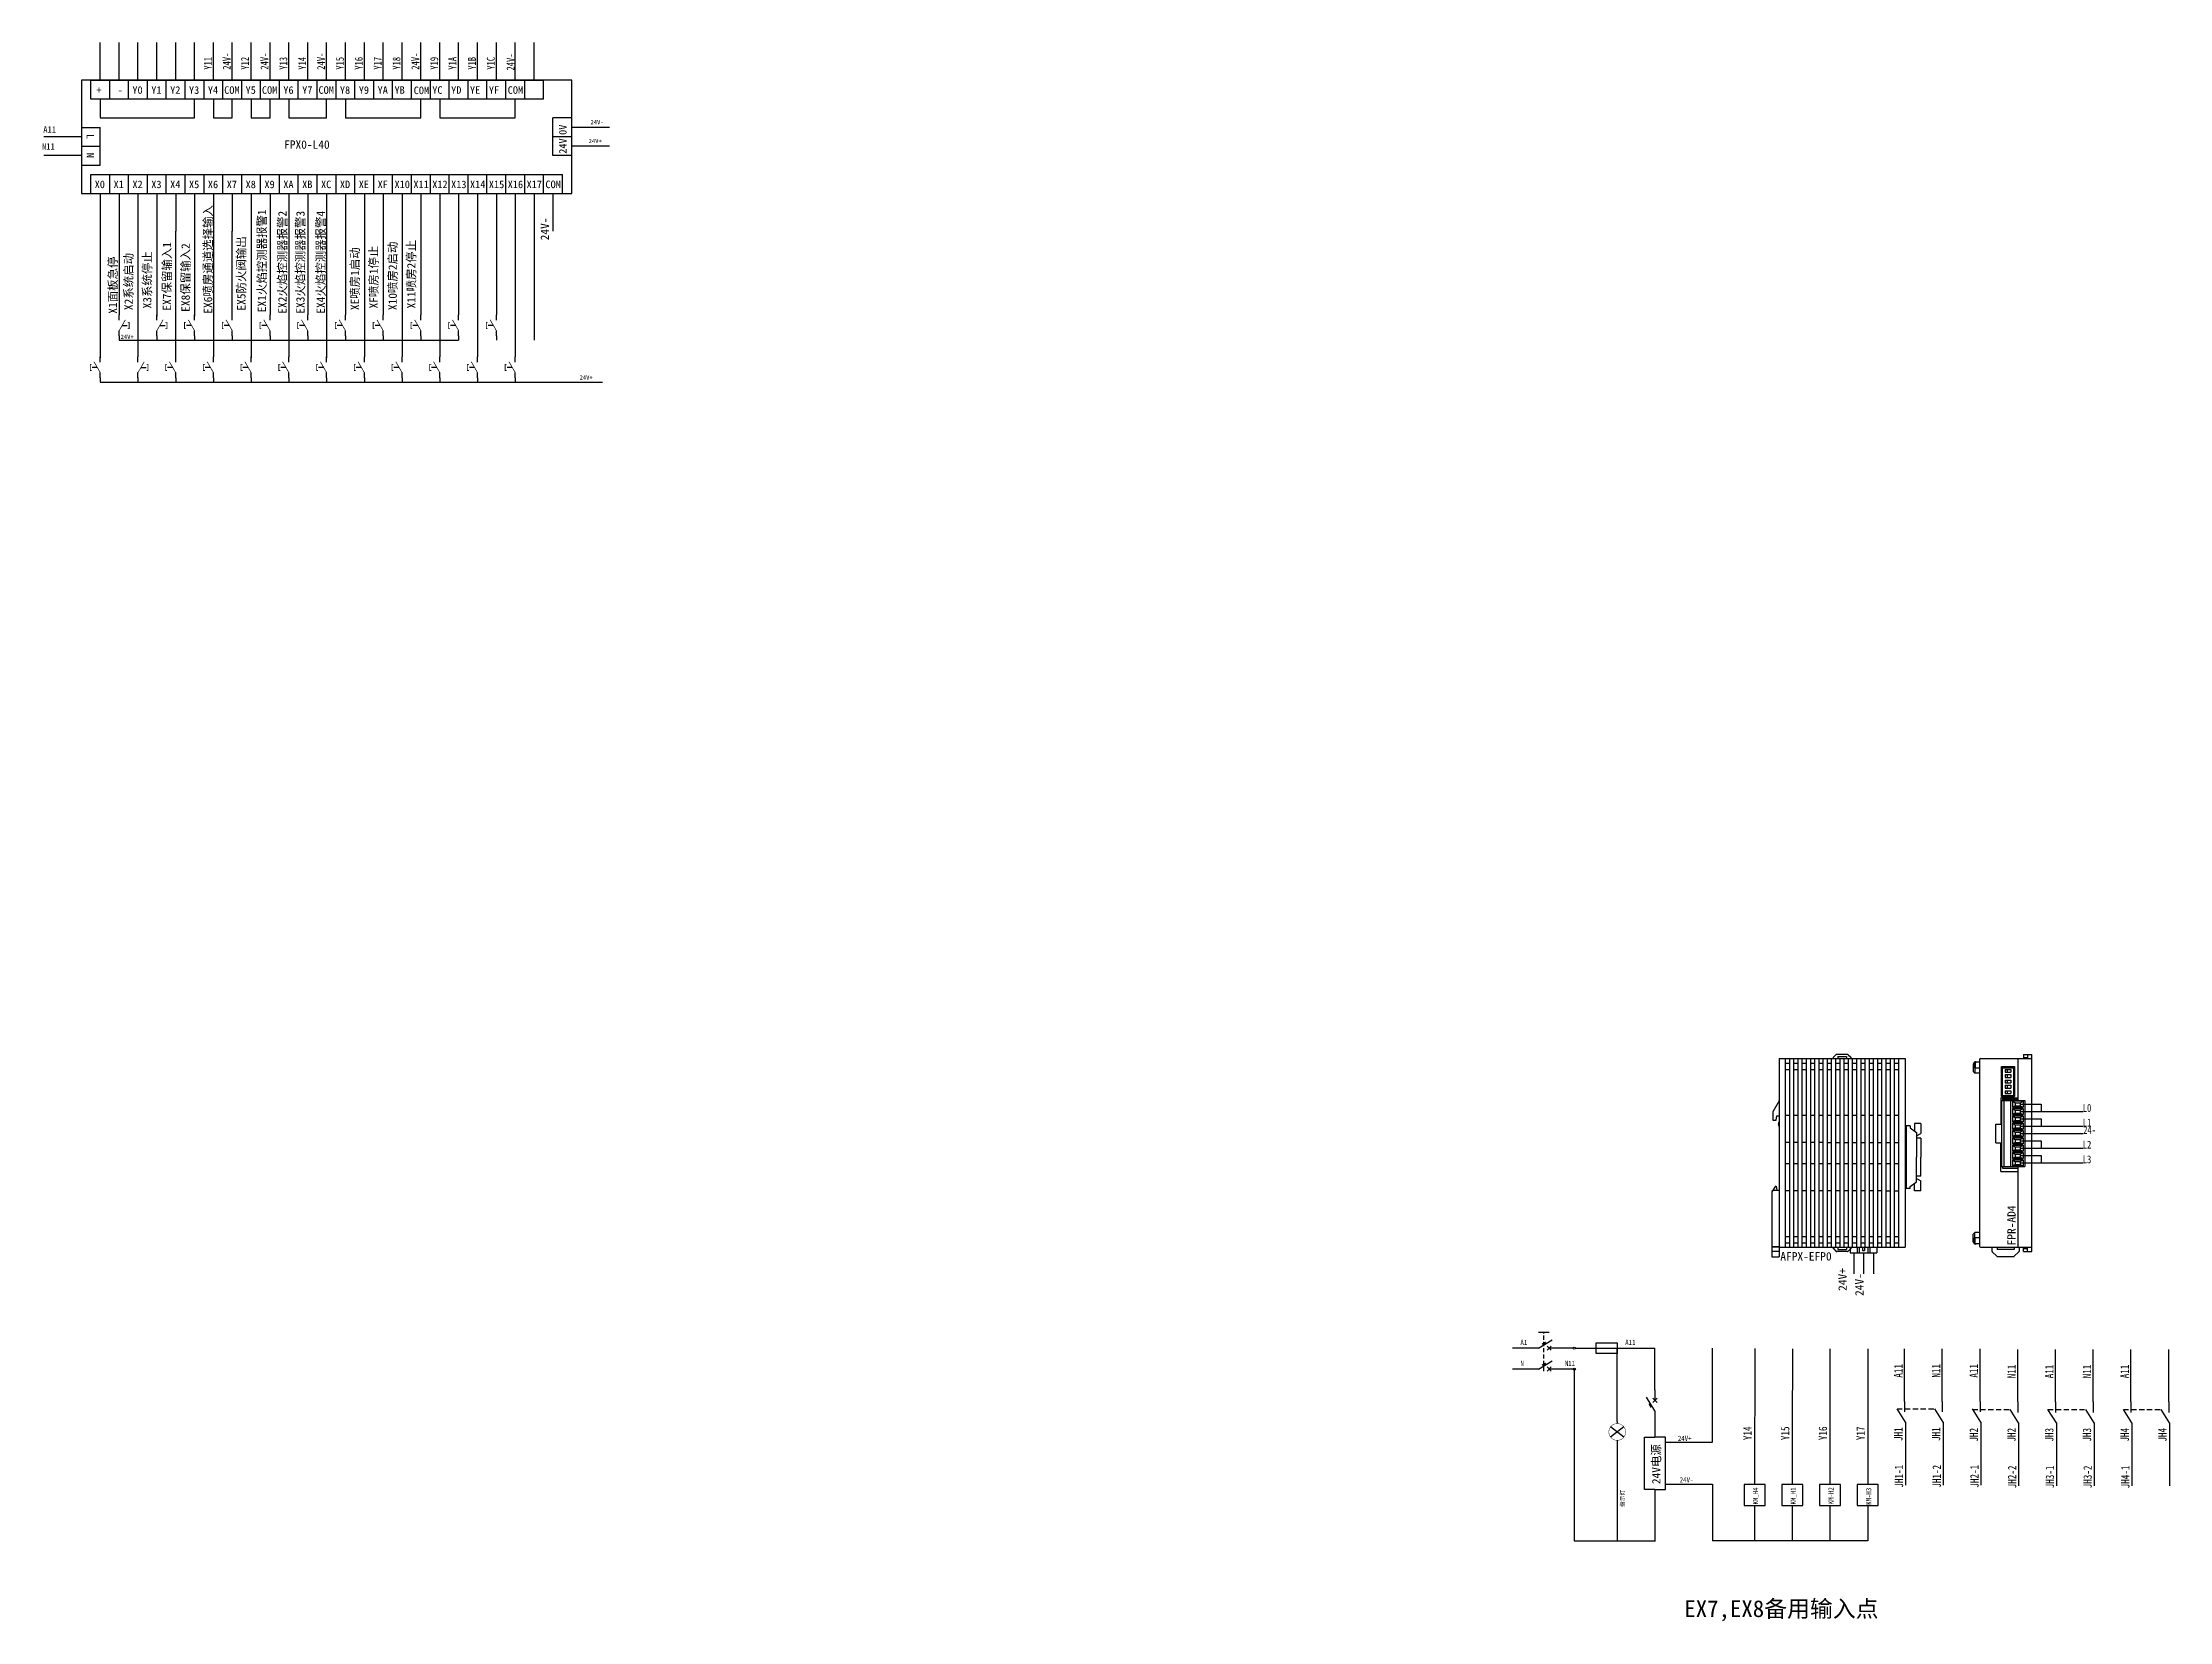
# Model space of a CAD drawing. Extents: x -1351 to 773, y -193 to 951.
# Drawn here: x -1351 to -336, y 198 to 951 of the extents above; entities that cross this region are included whole.
import ezdxf

# ---------------------------------------------------------------- set-up
doc = ezdxf.new("R2010")
doc.units = 0
doc.header["$LTSCALE"] = 10
doc.header["$MEASUREMENT"] = 0
doc.linetypes.add('AAA', pattern=[3, 2, -1])
doc.linetypes.add('HIDDEN', pattern=[0.375, 0.25, -0.125])
doc.layers.get('0').update_dxf_attribs({"linetype": 'CONTINUOUS'})
for name, color, linetype in [('1', 2, 'AAA'), ('CONNECT', 3, 'CONTINUOUS'), ('LY_3', 7, 'CONTINUOUS'), ('器件名称', 7, 'CONTINUOUS'), ('线号', 50, 'CONTINUOUS')]:
    doc.layers.add(name, color=color, linetype=linetype)
doc.styles.add('STYLE1', font='', dxfattribs={"height": 4})
doc.styles.get('STYLE1').set_extended_font_data('SimSun')

msp = doc.modelspace()

# ---------------------------------------------------------------- texts
at = {"color": 0, "linetype": 'Continuous', "insert": (-413.4, 377.5), "char_height": 4, "width": 23.17, "attachment_point": 1, "rotation": 90, "style": 'STYLE1'}
msp.add_mtext('FPR-AD4', dxfattribs=at)
at = {"color": 0, "linetype": 'Continuous', "attachment_point": 1, "style": 'STYLE1'}
for s, insert, char_height, width in [('AFPX-EFP0', (-521.7, 374.3), 4, 34.521), ('EX7,EX8备用输入点', (-567.5, 208.2), 8, 216.894)]:
    msp.add_mtext(s, dxfattribs=dict(at, insert=insert, char_height=char_height, width=width))
at = {"layer": '器件名称', "color": 3, "linetype": 'Continuous', "style": 'STYLE1'}
msp.add_text('FPX0-L40', height=4, dxfattribs=at).set_placement((-1235.6, 900.7))
msp.add_text('24V电源', height=4, rotation=90, dxfattribs=at).set_placement((-578.9, 263.6))
at = {"layer": '线号', "width": 0.8}
for s, height, rotation, p in [('Y11', 3.75, 90, (-1270.1, 938.4)), ('24V-', 3.75, 90, (-1261.1, 938.4)), ('Y12', 3.75, 90, (-1252.4, 938.4)), ('24V-', 3.75, 90, (-1243.1, 938.4)), ('Y13', 3.75, 90, (-1234.1, 938.4)), ('Y14', 3.75, 90, (-1225.1, 938.4)), ('24V-', 3.75, 90, (-1216.1, 938.4)), ('Y15', 3.75, 90, (-1207.1, 938.4)), ('Y16', 3.75, 90, (-1198.1, 938.4)), ('Y17', 3.75, 90, (-1189.1, 938.4)), ('Y18', 3.75, 90, (-1180.1, 938.4)), ('24V-', 3.75, 90, (-1171.1, 938.4)), ('Y19', 3.75, 90, (-1162.1, 938.4)), ('Y1A', 3.75, 90, (-1153.4, 938.4)), ('Y1B', 3.75, 90, (-1144.1, 938.4)), ('Y1C', 3.75, 90, (-1135.1, 938.4)), ('24V-', 3.75, 90, (-1125.7, 938)), ('L0', 3.75, 360, (-377.4, 441.2)), ('L1', 3.75, 360, (-377.4, 434.2)), ('24-', 3.75, 360, (-377.2, 430.7)), ('L2', 3.75, 360, (-377.4, 423.7)), ('L3', 3.75, 360, (-377.4, 416.7)), ('A1', 2.5, 360, (-645.7, 330)), ('A11', 2.5, 360, (-595.7, 330)), ('N', 2.5, 360, (-645.7, 320)), ('N11', 2.5, 360, (-624.5, 320)), ('A11', 4, 90, (-463.4, 314.4)), ('N11', 4, 90, (-445.4, 314.4)), ('A11', 4, 90, (-427.4, 314.4)), ('N11', 4, 90, (-409.4, 314.1)), ('A11', 4, 90, (-391.4, 314.1)), ('N11', 4, 90, (-373.4, 314.1)), ('A11', 4, 90, (-355.4, 314.1)), ('24V+', 2.5, 360, (-570.6, 284.2)), ('Y14', 4, 90, (-535.4, 284.6)), ('Y15', 4, 90, (-517.4, 284.6)), ('Y16', 4, 90, (-499.4, 284.6)), ('Y17', 4, 90, (-481.4, 284.6)), ('JH1', 4, 90, (-463.4, 284.2)), ('JH1', 4, 90, (-445.4, 284.2)), ('JH2', 4, 90, (-427.4, 283.9)), ('JH2', 4, 90, (-409.4, 283.9)), ('JH3', 4, 90, (-391.4, 283.9)), ('JH3', 4, 90, (-373.4, 283.9)), ('JH4', 4, 90, (-355.4, 283.9)), ('JH4', 4, 90, (-337.4, 283.9)), ('24V-', 2.5, 360, (-569.7, 264.4)), ('JH1-1', 4, 90, (-463.1, 261.9)), ('JH1-2', 4, 90, (-445.1, 261.9)), ('JH2-1', 4, 90, (-427.1, 261.9)), ('JH2-2', 4, 90, (-409.1, 261.6)), ('JH3-1', 4, 90, (-391.1, 261.6)), ('JH3-2', 4, 90, (-373.1, 261.6)), ('JH4-1', 4, 90, (-355.1, 261.6)), ('KM_H4', 2.5, 90, (-532.3, 253.9)), ('KM_H1', 2.5, 90, (-514.3, 253.9)), ('KM-H2', 2.5, 90, (-496.3, 254)), ('KM-H3', 2.5, 90, (-478.3, 253.7))]:
    msp.add_text(s, height=height, rotation=rotation, dxfattribs=at).set_placement(p)
at = {"layer": '线号', "linetype": 'Continuous'}
for s, height, p in [('24V-', 2, (-1089.4, 912.4)), ('A11', 3, (-1350.5, 908.4)), ('24V+', 2, (-1090.3, 903.4)), ('24V+', 2, (-1313.6, 810)), ('24V+', 2, (-1094.6, 790.6))]:
    msp.add_text(s, height=height, dxfattribs=at).set_placement(p)
for s, p in [('24V+', (-490, 355.8)), ('24V-', (-482, 353.4))]:
    msp.add_text(s, height=4, rotation=90, dxfattribs=at).set_placement(p)
at = {"layer": '线号', "color": 3, "style": 'STYLE1'}
msp.add_text('指示灯', height=2, rotation=90, dxfattribs=at).set_placement((-596, 252.6))
at = {"layer": '线号', "linetype": 'Continuous', "insert": (-1351.1, 903.3), "char_height": 3, "width": 24.566, "attachment_point": 1}
msp.add_mtext('N11', dxfattribs=at)
at = {"layer": '线号', "linetype": 'Continuous', "char_height": 4, "attachment_point": 1, "rotation": 90}
for s, insert, width in [('{\\fSimSun|b0|i0|c134|p2;EX6喷房通道选择输入}', (-1273.9, 822), 56.275), ('{\\fSimSun|b0|i0|c134|p2;EX1火焰控测器报警1}', (-1248.2, 822.7), 60.021), ('{\\fSimSun|b0|i0|c134|p2;EX2火焰控测器报警2}', (-1238.4, 822), 54.77), ('{\\fSimSun|b0|i0|c134|p2;EX3火焰控测器报警3}', (-1229.8, 822), 54.965), ('{\\fSimSun|b0|i0|c134|p2;EX4火焰控测器报警4}', (-1220.1, 822), 53.594), ('24V-', (-1113.2, 857), 18.276), ('{\\fSimSun|b0|i0|c134|p2;EX7保留输入1}', (-1293.5, 823.5), 49.119), ('{\\fSimSun|b0|i0|c134|p2;EX8保留输入2}', (-1284.6, 822.9), 49.119), ('{\\fSimSun|b0|i0|c134|p2;EX5防火阀输出}', (-1258, 823.5), 49.119), ('{\\fSimSun|b0|i0|c134|p2;XE喷房1启动}', (-1203.8, 823.7), 61.869), ('{\\fSimSun|b0|i0|c134|p2;XF喷房1停止}', (-1194.9, 824.5), 54.645), ('{\\fSimSun|b0|i0|c134|p2;X10喷房2启动}', (-1185.8, 823.7), 61.869), ('{\\fSimSun|b0|i0|c134|p2;X11喷房2停止}', (-1176.9, 824.5), 54.645), ('{\\fSimSun|b0|i0|c134|p2;X1面板急停}', (-1319.3, 822), 53.184), ('{\\fSimSun|b0|i0|c134|p2;X2系统启动}', (-1311.8, 823.7), 61.869), ('{\\fSimSun|b0|i0|c134|p2;X3系统停止}', (-1302.9, 824.5), 54.645)]:
    msp.add_mtext(s, dxfattribs=dict(at, insert=insert, width=width))

# ---------------------------------------------------------------- blocks, each defined once
blk = doc.blocks.new('松下PLC L40')
at = {"layer": '器件名称', "color": 7, "linetype": 'Continuous'}
for p, q in [((5, 30), (5, 40)), ((10, 30), (10, 40)), ((15, 30), (15, 40)), ((20, 30), (20, 40)), ((25, 30), (25, 40)), ((30, 30), (30, 40)), ((35, 30), (35, 40)), ((40, 30), (40, 40)), ((45, 30), (45, 40)), ((50, 30), (50, 40)), ((55, 30), (55, 40)), ((60, 30), (60, 40)), ((65, 30), (65, 40)), ((70, 30), (70, 40)), ((75, 30), (75, 40)), ((80, 30), (80, 40)), ((85, 30), (85, 40)), ((90, 30), (90, 40)), ((95, 30), (95, 40)), ((100, 30), (100, 40)), ((105, 30), (105, 40)), ((110, 30), (110, 40)), ((115, 30), (115, 40)), ((120, 30), (120, 40)), ((2.5, 25), (2.5, 30)), ((2.5, 30), (7.5, 30)), ((7.5, 25), (7.5, 30)), ((7.5, 30), (12.5, 30)), ((12.5, 25), (12.5, 30)), ((12.5, 30), (17.5, 30)), ((17.5, 25), (17.5, 30)), ((17.5, 30), (22.5, 30)), ((22.5, 25), (22.5, 30)), ((22.5, 30), (27.5, 30)), ((22.5, 25), (22.5, 30)), ((27.5, 25), (27.5, 30)), ((27.5, 30), (32.5, 30)), ((32.5, 25), (32.5, 30)), ((32.5, 30), (37.5, 30)), ((37.5, 25), (37.5, 30)), ((37.5, 30), (42.5, 30)), ((42.5, 25), (42.5, 30)), ((42.5, 25), (42.5, 30)), ((42.5, 30), (47.5, 30)), ((47.5, 25), (47.5, 30)), ((47.5, 30), (52.5, 30)), ((52.5, 25), (52.5, 30)), ((52.5, 30), (57.5, 30)), ((57.5, 25), (57.5, 30)), ((57.5, 30), (62.5, 30)), ((62.5, 25), (62.5, 30)), ((62.5, 30), (67.5, 30)), ((62.5, 25), (62.5, 30)), ((67.5, 25), (67.5, 30)), ((67.5, 30), (72.5, 30)), ((72.5, 25), (72.5, 30)), ((72.5, 30), (77.5, 30)), ((77.5, 25), (77.5, 30)), ((77.5, 30), (82.5, 30)), ((82.5, 25), (82.5, 30)), ((82.5, 25), (82.5, 30)), ((82.5, 30), (87.5, 30)), ((87.5, 25), (87.5, 30)), ((87.5, 30), (92.5, 30)), ((92.5, 25), (92.5, 30)), ((92.5, 30), (97.5, 30)), ((97.5, 25), (97.5, 30)), ((97.5, 30), (102.5, 30)), ((102.5, 25), (102.5, 30)), ((102.5, 30), (107.5, 30)), ((102.5, 25), (102.5, 30)), ((107.5, 25), (107.5, 30)), ((107.5, 30), (112.5, 30)), ((112.5, 25), (112.5, 30)), ((112.5, 30), (117.5, 30)), ((117.5, 25), (117.5, 30)), ((117.5, 30), (122.5, 30)), ((122.5, 25), (122.5, 30)), ((122.5, 25), (122.5, 30)), ((122.5, 25), (2.5, 25)), ((5, 25), (5, 20)), ((30, 20), (30, 25)), ((35, 25), (35, 20)), ((40, 20), (40, 25)), ((45, 25), (45, 20)), ((50, 20), (50, 25)), ((55, 25), (55, 20)), ((65, 20), (65, 25)), ((70, 25), (70, 20)), ((90, 20), (90, 25)), ((95, 25), (95, 20)), ((115, 20), (115, 25)), ((0, 17.5), (5, 17.5)), ((0, 17.5), (5, 17.5)), ((5, 20), (30, 20)), ((5, 12.5), (5, 17.5)), ((35, 20), (40, 20)), ((45, 20), (50, 20)), ((55, 20), (65, 20)), ((70, 20), (90, 20)), ((95, 20), (115, 20)), ((130, 20), (125, 20)), ((125, 15), (125, 20)), ((130, 20), (125, 20)), ((140, 17.5), (130, 17.5)), ((0, 15), (-10, 15)), ((0, 12.5), (5, 12.5)), ((5, 7.5), (5, 12.5)), ((130, 15), (125, 15)), ((125, 10), (125, 15)), ((140, 12.5), (130, 12.5)), ((0, 10), (-10, 10)), ((0, 7.5), (5, 7.5)), ((130, 10), (125, 10)), ((2.5, 0), (2.5, 5)), ((2.5, 5), (7.5, 5)), ((5, 0), (5, -10)), ((7.5, 0), (7.5, 5)), ((7.5, 5), (12.5, 5)), ((10, 0), (10, -10)), ((12.5, 0), (12.5, 5)), ((12.5, 5), (17.5, 5)), ((15, 0), (15, -10)), ((17.5, 0), (17.5, 5)), ((17.5, 5), (22.5, 5)), ((20, 0), (20, -10)), ((22.5, 0), (22.5, 5)), ((22.5, 5), (27.5, 5)), ((22.5, 0), (22.5, 5)), ((25, 0), (25, -10)), ((27.5, 0), (27.5, 5)), ((27.5, 5), (32.5, 5)), ((30, 0), (30, -10)), ((32.5, 0), (32.5, 5)), ((32.5, 5), (37.5, 5)), ((35, 0), (35, -10)), ((37.5, 0), (37.5, 5)), ((37.5, 5), (42.5, 5)), ((40, 0), (40, -10)), ((42.5, 0), (42.5, 5)), ((42.5, 0), (42.5, 5)), ((42.5, 5), (47.5, 5)), ((45, 0), (45, -10)), ((47.5, 0), (47.5, 5)), ((47.5, 5), (52.5, 5)), ((50, 0), (50, -10)), ((52.5, 0), (52.5, 5)), ((52.5, 5), (57.5, 5)), ((55, 0), (55, -10)), ((57.5, 0), (57.5, 5)), ((57.5, 5), (62.5, 5)), ((60, 0), (60, -10)), ((62.5, 0), (62.5, 5)), ((62.5, 5), (67.5, 5)), ((62.5, 0), (62.5, 5)), ((65, 0), (65, -10)), ((67.5, 0), (67.5, 5)), ((67.5, 5), (72.5, 5)), ((70, 0), (70, -10)), ((72.5, 0), (72.5, 5)), ((72.5, 5), (77.5, 5)), ((75, 0), (75, -10)), ((77.5, 0), (77.5, 5)), ((77.5, 5), (82.5, 5)), ((80, 0), (80, -10)), ((82.5, 0), (82.5, 5)), ((82.5, 0), (82.5, 5)), ((82.5, 5), (87.5, 5)), ((85, 0), (85, -10)), ((87.5, 0), (87.5, 5)), ((87.5, 5), (92.5, 5)), ((90, 0), (90, -10)), ((92.5, 0), (92.5, 5)), ((92.5, 5), (97.5, 5)), ((95, 0), (95, -10)), ((97.5, 0), (97.5, 5)), ((97.5, 5), (102.5, 5)), ((100, 0), (100, -10)), ((102.5, 0), (102.5, 5)), ((102.5, 5), (107.5, 5)), ((102.5, 0), (102.5, 5)), ((105, 0), (105, -10)), ((107.5, 0), (107.5, 5)), ((107.5, 5), (112.5, 5)), ((110, 0), (110, -10)), ((112.5, 0), (112.5, 5)), ((112.5, 5), (117.5, 5)), ((115, 0), (115, -10)), ((117.5, 0), (117.5, 5)), ((117.5, 5), (122.5, 5)), ((120, 0), (120, -10)), ((122.5, 0), (122.5, 5)), ((122.5, 0), (122.5, 5)), ((122.5, 5), (127.5, 5)), ((125, 0), (125, -10)), ((127.5, 0), (127.5, 5)), ((127.5, 0), (127.5, 5))]:
    blk.add_line(p, q, dxfattribs=at)
blk.add_lwpolyline([(130, 0), (130, 30), (0, 30), (0, 0)], close=True, dxfattribs=at)
at = {"layer": '器件名称', "color": 7, "linetype": 'Continuous', "style": 'STYLE1'}
for s, p in [('Y0', (13.52, 26.39)), ('Y1', (18.52, 26.39)), ('Y2', (23.52, 26.39)), ('Y3', (28.52, 26.39)), ('Y4', (33.52, 26.39)), ('COM', (37.85, 26.39)), ('Y5', (43.52, 26.39)), ('COM', (47.85, 26.39)), ('Y6', (53.52, 26.39)), ('Y7', (58.52, 26.39)), ('COM', (62.85, 26.39)), ('Y8', (68.52, 26.39)), ('Y9', (73.52, 26.39)), ('YA', (78.52, 26.39)), ('YB', (83, 26.39)), ('COM', (88.08, 26.31)), ('YC', (93, 26.39)), ('YD', (98, 26.39)), ('YE', (103, 26.39)), ('YF', (108, 26.39)), ('COM', (113, 26.39)), ('+', (3.98, 26.39)), ('-', (9.61, 26.39)), ('X0', (3.52, 1.39)), ('X1', (8.52, 1.39)), ('X2', (13.52, 1.39)), ('X3', (18.52, 1.39)), ('X4', (23.52, 1.39)), ('X5', (28.52, 1.39)), ('X6', (33.52, 1.39)), ('X7', (38.52, 1.39)), ('X8', (43.52, 1.39)), ('X9', (48.52, 1.39)), ('XA', (53.52, 1.39)), ('XB', (58.52, 1.39)), ('XC', (63.52, 1.39)), ('XD', (68.52, 1.39)), ('XE', (73.52, 1.39)), ('XF', (78.52, 1.39)), ('X10', (83, 1.39)), ('X11', (88, 1.39)), ('X12', (93, 1.39)), ('X13', (98, 1.39)), ('X1', (103, 1.39)), ('X14', (103, 1.39)), ('X15', (108, 1.39)), ('X16', (113, 1.39)), ('X17', (118, 1.39)), ('COM', (123, 1.39))]:
    blk.add_text(s, height=2, dxfattribs=at).set_placement(p)
for s, rotation, p in [('0V', 90, (128.61, 15.5)), ('L', 270, (1.36, 15.77)), ('24V', 90, (128.61, 10.5)), ('N', 270, (1.36, 10.77))]:
    blk.add_text(s, height=2, rotation=rotation, dxfattribs=at).set_placement(p)
blk = doc.blocks.new('SYMB2_M_53')
at = {"color": 7}
for p, q in [((0, -0.5), (0, 0)), ((0, -2.5), (0, -0.5)), ((0, -10), (0, -7.5))]:
    blk.add_line(p, q, dxfattribs=at)
at = {"color": 7, "linetype": 'HIDDEN'}
blk.add_line((-1.4, -5), (-4.8, -5), dxfattribs=at)
at = {"color": 7, "const_width": 0.35}
blk.add_lwpolyline([(-4.1, -6.5), (-4.8, -6.5), (-4.8, -3.5), (-4.1, -3.5)], dxfattribs=at)
at = {"color": 7, "linetype": 'Continuous', "const_width": 0.35}
blk.add_lwpolyline([(0, -7.5), (-3, -2.3)], dxfattribs=at)
blk = doc.blocks.new('SYMB2_M_263')
at = {"color": 7}
for p, q in [((0, 0), (0, -1)), ((3.2, -2.6), (-3.2, -7.4)), ((0, -9), (0, -10))]:
    blk.add_line(p, q, dxfattribs=at)
at = {"color": 7, "const_width": 0.2}
blk.add_lwpolyline([(0, -1, 1), (0, -9, 1)], format="xyb", close=True, dxfattribs=at)
at = {"color": 7}
blk.add_lwpolyline([(3.2, -7.4), (-3.2, -2.6)], dxfattribs=at)

# ---------------------------------------------------------------- linework, layer by layer
at = {"color": 0, "linetype": 'Continuous'}
for p, q in [((-407.2, 444.9), (-397.2, 444.9)), ((-407.2, 441.4), (-377.2, 441.4)), ((-407.2, 437.9), (-397.2, 437.9)), ((-407.2, 437.9), (-397.2, 437.9)), ((-397.2, 444.9), (-397.2, 441.4)), ((-397.2, 437.9), (-397.2, 434.4)), ((-407.2, 434.4), (-377.2, 434.4)), ((-407.2, 430.9), (-377.2, 430.9)), ((-407.2, 427.4), (-397.2, 427.4)), ((-397.2, 427.4), (-397.2, 423.9)), ((-407.2, 423.9), (-377.2, 423.9)), ((-407.2, 420.4), (-397.2, 420.4)), ((-407.2, 416.9), (-377.2, 416.9)), ((-397.2, 420.4), (-397.2, 416.9)), ((-486.7, 373.9), (-486.7, 363.9)), ((-482, 373.9), (-482, 363.9)), ((-477.3, 373.9), (-477.3, 363.9)), ((-554, 236.6), (-554, 236.6))]:
    msp.add_line(p, q, dxfattribs=at)
for p, q in [((-632, 336), (-637, 336)), ((-637, 328.5), (-642, 328.5)), ((-637, 328.5), (-630.5, 332.5)), ((-631, 327.5), (-633, 329.5)), ((-631, 329.5), (-633, 327.5)), ((-627, 328.5), (-632, 328.5)), ((-620.5, 328.5), (-622, 328.5)), ((-609.5, 331), (-599.5, 331)), ((-609.5, 326), (-609.5, 331)), ((-599.5, 326), (-609.5, 326)), ((-599.5, 331), (-599.5, 326)), ((-515.9, 328.2), (-516, 288.5)), ((-637, 318.5), (-642, 318.5)), ((-637, 318.5), (-630.5, 322.5)), ((-631, 319.5), (-633, 317.5)), ((-631, 317.5), (-633, 319.5)), ((-627, 318.5), (-632, 318.5)), ((-620.5, 318.5), (-622, 318.5)), ((-581.5, 298.6), (-585.5, 305.1)), ((-582.5, 304.6), (-580.5, 302.6)), ((-580.5, 304.6), (-582.5, 302.6)), ((-581.5, 308.6), (-581.5, 303.6)), ((-581.5, 298.6), (-581.5, 293.6)), ((-462, 293.1), (-466, 299.6)), ((-462.4, 303.1), (-462.4, 298.1)), ((-444, 293.1), (-448, 299.6)), ((-444, 293.1), (-448, 299.6)), ((-444.4, 303.1), (-444.4, 298.1)), ((-444.4, 303.1), (-444.4, 298.1)), ((-426, 293.1), (-430, 299.6)), ((-426, 293.1), (-430, 299.6)), ((-426.4, 303.1), (-426.4, 298.1)), ((-426.4, 303.1), (-426.4, 298.1)), ((-408, 292.8), (-412, 299.3)), ((-408.4, 302.8), (-408.4, 297.8)), ((-390, 292.8), (-394, 299.3)), ((-390, 292.8), (-394, 299.3)), ((-390.4, 302.8), (-390.4, 297.8)), ((-390.4, 302.8), (-390.4, 297.8)), ((-372, 292.8), (-376, 299.3)), ((-372, 292.8), (-376, 299.3)), ((-372.4, 302.8), (-372.4, 297.8)), ((-372.4, 302.8), (-372.4, 297.8)), ((-354, 292.8), (-358, 299.3)), ((-354, 292.8), (-358, 299.3)), ((-354.4, 302.8), (-354.4, 297.8)), ((-354.4, 302.8), (-354.4, 297.8)), ((-336, 292.8), (-340, 299.3)), ((-336, 292.8), (-340, 299.3)), ((-336.4, 302.8), (-336.4, 297.8)), ((-336.4, 302.8), (-336.4, 297.8)), ((-586.5, 261.1), (-586.5, 286.1)), ((-586.5, 286.1), (-581.5, 286.1)), ((-576.5, 286.1), (-581.5, 286.1)), ((-576.5, 261.1), (-576.5, 286.1)), ((-534, 293.5), (-534, 288.5)), ((-462, 293.1), (-462, 288.1)), ((-444, 293.1), (-444, 288.1)), ((-444, 293.1), (-444, 288.1)), ((-426, 293.1), (-426, 288.1)), ((-426, 293.1), (-426, 288.1)), ((-408, 292.8), (-408, 287.8)), ((-390, 292.8), (-390, 287.8)), ((-390, 292.8), (-390, 287.8)), ((-372, 292.8), (-372, 287.8)), ((-372, 292.8), (-372, 287.8)), ((-354, 292.8), (-354, 287.8)), ((-354, 292.8), (-354, 287.8)), ((-336, 292.8), (-336, 287.8)), ((-336, 292.8), (-336, 287.8)), ((-576.5, 283.6), (-574, 283.6)), ((-581.5, 261.1), (-586.5, 261.1)), ((-581.5, 261.1), (-576.5, 261.1)), ((-576.5, 263.6), (-574, 263.6)), ((-529, 263.5), (-539, 263.5)), ((-539, 263.5), (-539, 253.5)), ((-529, 253.5), (-529, 263.5)), ((-511, 263.5), (-521, 263.5)), ((-521, 263.5), (-521, 253.5)), ((-511, 253.5), (-511, 263.5)), ((-493, 263.5), (-503, 263.5)), ((-503, 263.5), (-503, 253.5)), ((-493, 263.5), (-503, 263.5)), ((-503, 263.5), (-503, 253.5)), ((-493, 253.5), (-493, 263.5)), ((-493, 253.5), (-493, 263.5)), ((-475, 263.5), (-485, 263.5)), ((-485, 263.5), (-485, 253.5)), ((-475, 263.5), (-485, 263.5)), ((-485, 263.5), (-485, 253.5)), ((-475, 253.5), (-475, 263.5)), ((-475, 253.5), (-475, 263.5)), ((-539, 253.5), (-529, 253.5)), ((-521, 253.5), (-511, 253.5)), ((-503, 253.5), (-493, 253.5)), ((-503, 253.5), (-493, 253.5)), ((-485, 253.5), (-475, 253.5)), ((-485, 253.5), (-475, 253.5))]:
    msp.add_line(p, q)
at = {"color": 0, "linetype": 'HIDDEN'}
for p, q in [((-466, 299.6), (-448, 299.6)), ((-430, 299.3), (-412, 299.3)), ((-394, 299.3), (-376, 299.3)), ((-358, 299.3), (-340, 299.3))]:
    msp.add_line(p, q, dxfattribs=at)
for centre in [(-620, 328.5), (-620, 318.5)]:
    msp.add_circle(centre, 0.5)
for points in [[(-634.9, 329.8), (-635.6, 330.7), (-633.2, 330.8), (-633.8, 331.6)], [(-634.9, 319.8), (-635.6, 320.7), (-633.2, 320.8), (-633.8, 321.6)], [(-582.8, 300.7), (-583.7, 300), (-583.8, 302.4), (-584.6, 301.8)]]:
    msp.add_solid(points)
at = {"layer": '1', "color": 0, "ltscale": 0.1}
msp.add_line((-634.5, 317.5), (-634.5, 336), dxfattribs=at)
at = {"layer": 'CONNECT'}
for p, q in [((-642, 328.5), (-649.5, 328.5)), ((-622, 328.5), (-627, 328.5)), ((-642, 318.5), (-649.5, 318.5)), ((-622, 318.5), (-627, 318.5)), ((-581.5, 293.6), (-581.5, 286.1))]:
    msp.add_line(p, q, dxfattribs=at)
at = {"layer": 'LY_3', "color": 3, "linetype": 'Continuous'}
for p, q in [((-496.5, 466.6), (-496.5, 466.9)), ((-496.4, 467.3), (-495.2, 468.5)), ((-489.6, 468.6), (-494.8, 468.6)), ((-494.2, 467.6), (-494.2, 466.6)), ((-490.2, 467.6), (-490.2, 466.6)), ((-489.3, 468.5), (-488.1, 467.3)), ((-487.9, 466.6), (-487.9, 466.9)), ((-522.2, 466.6), (-462.2, 466.6)), ((-522.2, 466.6), (-522.2, 376.6)), ((-519.2, 376.6), (-519.2, 466.6)), ((-519.2, 464.5), (-517.2, 464.5)), ((-519.2, 461.5), (-517.2, 461.5)), ((-517.2, 376.6), (-517.2, 466.6)), ((-515.2, 376.6), (-515.2, 466.6)), ((-515.2, 464.5), (-513.2, 464.5)), ((-515.2, 461.5), (-513.2, 461.5)), ((-513.2, 376.6), (-513.2, 466.6)), ((-511.2, 376.6), (-511.2, 466.6)), ((-511.2, 464.5), (-509.2, 464.5)), ((-511.2, 461.5), (-509.2, 461.5)), ((-509.2, 376.6), (-509.2, 466.6)), ((-507.2, 376.6), (-507.2, 466.6)), ((-507.2, 464.5), (-505.2, 464.5)), ((-507.2, 461.5), (-505.2, 461.5)), ((-505.2, 376.6), (-505.2, 466.6)), ((-503.2, 376.6), (-503.2, 466.6)), ((-503.2, 464.5), (-501.2, 464.5)), ((-503.2, 461.5), (-501.2, 461.5)), ((-501.2, 376.6), (-501.2, 466.6)), ((-499.2, 376.6), (-499.2, 466.6)), ((-499.2, 464.5), (-497.2, 464.5)), ((-499.2, 461.5), (-497.2, 461.5)), ((-497.2, 376.6), (-497.2, 466.6)), ((-495.2, 376.6), (-495.2, 466.6)), ((-495.2, 464.5), (-493.2, 464.5)), ((-495.2, 461.5), (-493.2, 461.5)), ((-493.2, 376.6), (-493.2, 466.6)), ((-491.2, 376.6), (-491.2, 466.6)), ((-491.2, 464.5), (-489.2, 464.5)), ((-491.2, 461.5), (-489.2, 461.5)), ((-489.2, 376.6), (-489.2, 466.6)), ((-487.2, 376.6), (-487.2, 466.6)), ((-487.2, 464.5), (-485.2, 464.5)), ((-487.2, 461.5), (-485.2, 461.5)), ((-485.2, 376.6), (-485.2, 466.6)), ((-483.2, 376.6), (-483.2, 466.6)), ((-483.2, 464.5), (-481.2, 464.5)), ((-483.2, 461.5), (-481.2, 461.5)), ((-481.2, 376.6), (-481.2, 466.6)), ((-479.2, 376.6), (-479.2, 466.6)), ((-479.2, 464.5), (-477.2, 464.5)), ((-479.2, 461.5), (-477.2, 461.5)), ((-477.2, 376.6), (-477.2, 466.6)), ((-475.2, 376.6), (-475.2, 466.6)), ((-475.2, 464.5), (-473.2, 464.5)), ((-475.2, 461.5), (-473.2, 461.5)), ((-473.2, 376.6), (-473.2, 466.6)), ((-471.2, 376.6), (-471.2, 466.6)), ((-471.2, 464.5), (-469.2, 464.5)), ((-471.2, 461.5), (-469.2, 461.5)), ((-469.2, 376.6), (-469.2, 466.6)), ((-467.2, 376.6), (-467.2, 466.6)), ((-467.2, 464.5), (-465.2, 464.5)), ((-467.2, 461.5), (-465.2, 461.5)), ((-465.2, 376.6), (-465.2, 466.6)), ((-462.2, 466.6), (-462.2, 376.6)), ((-522.2, 446.5), (-525.2, 441.3)), ((-525.2, 441.3), (-525.2, 437.3)), ((-525.2, 437.3), (-523.7, 437.3)), ((-523.7, 437.3), (-523.4, 439.3)), ((-523.4, 439.3), (-522.2, 439.3)), ((-522.2, 436.5), (-522.6, 436)), ((-519.2, 439.6), (-517.2, 439.6)), ((-515.2, 439.6), (-513.2, 439.6)), ((-511.2, 439.6), (-509.2, 439.6)), ((-507.2, 439.6), (-505.2, 439.6)), ((-503.2, 439.6), (-501.2, 439.6)), ((-499.2, 439.6), (-497.2, 439.6)), ((-495.2, 439.6), (-493.2, 439.6)), ((-491.2, 439.6), (-489.2, 439.6)), ((-487.2, 439.6), (-485.2, 439.6)), ((-483.2, 439.6), (-481.2, 439.6)), ((-479.2, 439.6), (-477.2, 439.6)), ((-475.2, 439.6), (-473.2, 439.6)), ((-471.2, 439.6), (-469.2, 439.6)), ((-467.2, 439.6), (-465.2, 439.6)), ((-522.6, 436), (-522.6, 435.5)), ((-522.2, 434.2), (-522.6, 435.5)), ((-517.2, 426.6), (-519.2, 426.6)), ((-513.2, 426.6), (-515.2, 426.6)), ((-509.2, 426.6), (-511.2, 426.6)), ((-505.2, 426.6), (-507.2, 426.6)), ((-501.2, 426.6), (-503.2, 426.6)), ((-499.2, 426.6), (-497.2, 426.6)), ((-495.2, 426.6), (-493.2, 426.6)), ((-491.2, 426.6), (-489.2, 426.6)), ((-487.2, 426.6), (-485.2, 426.6)), ((-483.2, 426.6), (-481.2, 426.6)), ((-479.2, 426.6), (-477.2, 426.6)), ((-475.2, 426.6), (-473.2, 426.6)), ((-471.2, 426.6), (-469.2, 426.6)), ((-467.2, 426.6), (-465.2, 426.6)), ((-462.2, 432.6), (-461.7, 432.6)), ((-459.7, 434.6), (-461.7, 434.6)), ((-461.7, 434.6), (-461.7, 404.6)), ((-459.7, 434.6), (-459.7, 433.6)), ((-459.7, 433.6), (-456.7, 431.4)), ((-457.7, 435.6), (-457.7, 432.1)), ((-454.7, 435.6), (-457.7, 435.6)), ((-456.7, 431.4), (-456.7, 419.6)), ((-456.7, 429.8), (-454.7, 430.9)), ((-454.7, 428.6), (-456.7, 428.6)), ((-454.7, 435.6), (-454.7, 430.9)), ((-454.7, 428.6), (-454.7, 419.6)), ((-519.2, 416.6), (-517.2, 416.6)), ((-515.2, 416.6), (-513.2, 416.6)), ((-511.2, 416.6), (-509.2, 416.6)), ((-507.2, 416.6), (-505.2, 416.6)), ((-503.2, 416.6), (-501.2, 416.6)), ((-499.2, 416.6), (-497.2, 416.6)), ((-495.2, 416.6), (-493.2, 416.6)), ((-491.2, 416.6), (-489.2, 416.6)), ((-487.2, 416.6), (-485.2, 416.6)), ((-483.2, 416.6), (-481.2, 416.6)), ((-479.2, 416.6), (-477.2, 416.6)), ((-475.2, 416.6), (-473.2, 416.6)), ((-471.2, 416.6), (-469.2, 416.6)), ((-467.2, 416.6), (-465.2, 416.6)), ((-456.7, 407.9), (-456.7, 419.6)), ((-454.7, 410.6), (-454.7, 419.6)), ((-462.2, 406.6), (-461.7, 406.6)), ((-459.7, 405.6), (-456.7, 407.9)), ((-457.7, 403.6), (-457.7, 407.1)), ((-454.7, 410.6), (-456.7, 410.6)), ((-456.7, 409.4), (-454.7, 408.3)), ((-454.7, 403.6), (-454.7, 408.3)), ((-524, 405.7), (-525.7, 403.1)), ((-525, 403.9), (-525.7, 403.2)), ((-525.7, 403.2), (-525.7, 377)), ((-525, 403.9), (-522.2, 403.9)), ((-524, 405.7), (-523.6, 405.7)), ((-523.6, 405.7), (-523.4, 403.9)), ((-517.2, 403.6), (-519.2, 403.6)), ((-513.2, 403.6), (-515.2, 403.6)), ((-509.2, 403.6), (-511.2, 403.6)), ((-505.2, 403.6), (-507.2, 403.6)), ((-501.2, 403.6), (-503.2, 403.6)), ((-497.2, 403.6), (-499.2, 403.6)), ((-493.2, 403.6), (-495.2, 403.6)), ((-489.2, 403.6), (-491.2, 403.6)), ((-485.2, 403.6), (-487.2, 403.6)), ((-481.2, 403.6), (-483.2, 403.6)), ((-477.2, 403.6), (-479.2, 403.6)), ((-473.2, 403.6), (-475.2, 403.6)), ((-471.2, 403.6), (-469.2, 403.6)), ((-467.2, 403.6), (-465.2, 403.6)), ((-459.7, 404.6), (-461.7, 404.6)), ((-459.7, 404.6), (-459.7, 405.6)), ((-454.7, 403.6), (-457.7, 403.6)), ((-525.7, 377), (-522.2, 377)), ((-525.7, 377), (-525.7, 372.1)), ((-522.2, 376.6), (-525.7, 376.6)), ((-522.2, 376.6), (-462.2, 376.6)), ((-522.2, 376.6), (-522.2, 372.1)), ((-519.2, 381.7), (-517.2, 381.7)), ((-519.2, 378.7), (-517.2, 378.7)), ((-515.2, 381.7), (-513.2, 381.7)), ((-515.2, 378.7), (-513.2, 378.7)), ((-511.2, 381.7), (-509.2, 381.7)), ((-511.2, 378.7), (-509.2, 378.7)), ((-507.2, 381.7), (-505.2, 381.7)), ((-507.2, 378.7), (-505.2, 378.7)), ((-503.2, 381.7), (-501.2, 381.7)), ((-503.2, 378.7), (-501.2, 378.7)), ((-499.2, 381.7), (-497.2, 381.7)), ((-499.2, 378.7), (-497.2, 378.7)), ((-496.5, 376.6), (-496.5, 376.3)), ((-496.4, 376), (-495.2, 374.8)), ((-495.2, 381.7), (-493.2, 381.7)), ((-495.2, 378.7), (-493.2, 378.7)), ((-494.2, 376.6), (-494.2, 375.6)), ((-491.2, 381.7), (-489.2, 381.7)), ((-491.2, 378.7), (-489.2, 378.7)), ((-490.2, 376.6), (-490.2, 375.6)), ((-489.3, 374.8), (-488.1, 376)), ((-488.3, 376.6), (-488.3, 373.9)), ((-487.9, 376.6), (-487.9, 376.3)), ((-487.2, 381.7), (-485.2, 381.7)), ((-487.2, 378.7), (-485.2, 378.7)), ((-485.1, 376.6), (-485.1, 373.9)), ((-484.1, 376.6), (-484.1, 373.9)), ((-483.2, 381.7), (-481.2, 381.7)), ((-483.2, 378.7), (-481.2, 378.7)), ((-482.5, 376.6), (-482.5, 375.1)), ((-481.5, 376.6), (-481.5, 375.1)), ((-480, 376.6), (-480, 373.9)), ((-479.2, 381.7), (-477.2, 381.7)), ((-479.2, 378.7), (-477.2, 378.7)), ((-479, 376.6), (-479, 373.9)), ((-475.7, 376.6), (-475.7, 373.9)), ((-475.2, 381.7), (-473.2, 381.7)), ((-475.2, 378.7), (-473.2, 378.7)), ((-471.2, 381.7), (-469.2, 381.7)), ((-471.2, 378.7), (-469.2, 378.7)), ((-467.2, 381.7), (-465.2, 381.7)), ((-467.2, 378.7), (-465.2, 378.7)), ((-522.2, 374.6), (-525.7, 374.6)), ((-525.7, 372.1), (-522.2, 372.1)), ((-489.6, 374.6), (-494.8, 374.6)), ((-488.3, 373.9), (-475.7, 373.9)), ((-482.5, 375.1), (-481.5, 375.1))]:
    msp.add_line(p, q, dxfattribs=at)
at = {"layer": 'LY_3', "color": 110, "linetype": 'Continuous'}
for p, q in [((-494.2, 467.6), (-490.2, 467.6)), ((-494.2, 375.6), (-490.2, 375.6))]:
    msp.add_line(p, q, dxfattribs=at)
at = {"layer": 'LY_3', "color": 3, "linetype": 'Continuous'}
for centre, start, end in [((-496, 466.9), 135, 180), ((-494.8, 468.1), 90, 135), ((-489.6, 468.1), 45, 90), ((-488.4, 466.9), 360, 45), ((-496, 376.3), 180, 225), ((-488.4, 376.3), 315, 0), ((-494.8, 375.1), 225, 270), ((-489.6, 375.1), 270, 315)]:
    msp.add_arc(centre, 0.5, start, end, dxfattribs=at)
at = {"layer": '器件名称', "color": 7, "linetype": 'Continuous'}
for p, q in [((-1323.3, 861.4), (-1323.3, 800.9)), ((-1314.3, 861.4), (-1314.3, 821.4)), ((-1305.3, 861.4), (-1305.3, 801.4)), ((-1296.3, 861.4), (-1296.3, 820.9)), ((-1287.3, 801.4), (-1287.3, 861.4)), ((-1278.3, 861.4), (-1278.3, 820.9)), ((-1269.3, 861.4), (-1269.3, 801.4)), ((-1260.3, 820.9), (-1260.3, 861.4)), ((-1251.3, 861.4), (-1251.3, 800.9)), ((-1242.3, 861.4), (-1242.3, 821.4)), ((-1233.3, 861.4), (-1233.3, 801.4)), ((-1224.3, 861.4), (-1224.3, 821.4)), ((-1215.3, 861.4), (-1215.3, 800.9)), ((-1206.3, 861.4), (-1206.3, 821.4)), ((-1197.3, 861.4), (-1197.3, 801.4)), ((-1188.3, 861.4), (-1188.3, 821.4)), ((-1179.3, 861.4), (-1179.3, 801.4)), ((-1170.3, 861.4), (-1170.3, 821.4)), ((-1161.3, 861.4), (-1161.3, 801.4)), ((-1152.3, 861.4), (-1152.3, 821.4)), ((-1143.3, 861.4), (-1143.3, 801.4)), ((-1134.3, 861.4), (-1134.3, 821.4)), ((-1125.3, 861.4), (-1125.3, 801.4)), ((-1116.3, 861.4), (-1116.3, 809.4)), ((-1314.3, 811.4), (-1314.3, 809.4)), ((-1314.3, 809.4), (-1152.3, 809.4)), ((-1296.3, 811.4), (-1296.3, 809.4)), ((-1278.3, 811.4), (-1278.3, 809.4)), ((-1260.3, 811.4), (-1260.3, 809.4)), ((-1242.3, 811.4), (-1242.3, 809.4)), ((-1224.3, 811.4), (-1224.3, 809.4)), ((-1206.3, 811.4), (-1206.3, 809.4)), ((-1188.3, 811.4), (-1188.3, 809.4)), ((-1170.3, 811.4), (-1170.3, 809.4)), ((-1152.3, 811.4), (-1152.3, 809.4)), ((-1134.3, 811.4), (-1134.3, 809.4)), ((-1323.3, 791.4), (-1323.3, 789.4)), ((-1323.3, 789.4), (-1083.6, 789.4)), ((-1305.3, 791.4), (-1305.3, 789.4)), ((-1287.3, 791.4), (-1287.3, 789.4)), ((-1269.3, 791.4), (-1269.3, 789.4)), ((-1251.3, 791.4), (-1251.3, 789.4)), ((-1233.3, 791.4), (-1233.3, 789.4)), ((-1215.3, 791.4), (-1215.3, 789.4)), ((-1197.3, 791.4), (-1197.3, 789.4)), ((-1179.3, 791.4), (-1179.3, 789.4)), ((-1161.3, 791.4), (-1161.3, 789.4)), ((-1143.3, 791.4), (-1143.3, 789.4)), ((-1125.3, 791.4), (-1125.3, 789.4)), ((-619.5, 328.5), (-581.5, 328.5)), ((-599.5, 293.5), (-599.5, 328.5)), ((-581.5, 308.6), (-581.5, 328.5)), ((-554, 283.6), (-554, 328.5)), ((-533.9, 328.3), (-534, 263.5)), ((-498, 328.2), (-498, 263.5)), ((-479.9, 328.1), (-480, 263.5)), ((-462.4, 303.1), (-462.4, 328.1)), ((-444.4, 303.1), (-444.4, 328.1)), ((-444.4, 303.1), (-444.4, 328.1)), ((-426.4, 303.1), (-426.4, 328.1)), ((-426.4, 303.1), (-426.4, 328.1)), ((-408.4, 302.8), (-408.4, 327.8)), ((-390.4, 302.8), (-390.4, 327.8)), ((-390.4, 302.8), (-390.4, 327.8)), ((-372.4, 302.8), (-372.4, 327.8)), ((-372.4, 302.8), (-372.4, 327.8)), ((-354.4, 302.8), (-354.4, 327.8)), ((-354.4, 302.8), (-354.4, 327.8)), ((-336.4, 302.8), (-336.4, 327.8)), ((-336.4, 302.8), (-336.4, 327.8)), ((-620, 318.5), (-620, 236.6)), ((-516, 288.5), (-516, 263.5)), ((-498, 288.5), (-498, 263.5)), ((-480, 288.5), (-480, 263.5)), ((-462, 288.1), (-462, 263.1)), ((-444, 288.1), (-444, 263.1)), ((-444, 288.1), (-444, 263.1)), ((-426, 288.1), (-426, 263.1)), ((-426, 288.1), (-426, 263.1)), ((-408, 287.8), (-408, 262.8)), ((-390, 287.8), (-390, 262.8)), ((-390, 287.8), (-390, 262.8)), ((-372, 287.8), (-372, 262.8)), ((-372, 287.8), (-372, 262.8)), ((-354, 287.8), (-354, 262.8)), ((-354, 287.8), (-354, 262.8)), ((-336, 287.8), (-336, 262.8)), ((-336, 287.8), (-336, 262.8)), ((-599.5, 283.5), (-599.5, 236.6)), ((-574, 283.6), (-554, 283.6)), ((-581.5, 261.1), (-581.5, 236.6)), ((-574, 263.6), (-554, 263.6)), ((-554, 263.6), (-554, 236.6)), ((-534, 253.5), (-534, 236.6)), ((-516, 253.5), (-516, 236.6)), ((-498, 253.5), (-498, 236.6)), ((-498, 253.5), (-498, 236.6)), ((-480, 253.5), (-480, 236.6)), ((-480, 253.5), (-480, 236.6)), ((-620, 236.6), (-581.3, 236.6))]:
    msp.add_line(p, q, dxfattribs=at)
at = {"layer": '器件名称', "color": 3}
for p, q in [((-405.7, 468.6), (-401.7, 468.6)), ((-405.7, 468.6), (-405.7, 466.6)), ((-405.7, 467.1), (-403.7, 467.1)), ((-403.7, 468.6), (-403.7, 466.6)), ((-401.7, 374.6), (-401.7, 468.6)), ((-428.9, 465.1), (-429.7, 463.9)), ((-429.7, 463.9), (-429.7, 460.4)), ((-429.7, 460.4), (-428.9, 459.6)), ((-428.8, 464.9), (-429.3, 464.4)), ((-429.3, 464.4), (-429.3, 462.6)), ((-428.8, 462.1), (-429.3, 462.6)), ((-428.5, 465.1), (-428.9, 465.1)), ((-428.9, 465.1), (-428.9, 464.8)), ((-428.9, 462.2), (-428.9, 459.6)), ((-426.7, 459.6), (-428.9, 459.6)), ((-428.8, 464.9), (-428.8, 462.1)), ((-426.7, 464.9), (-428.8, 464.9)), ((-426.7, 462.1), (-428.8, 462.1)), ((-428.5, 465.1), (-428.3, 464.9)), ((-426.7, 466.1), (-426.7, 377.1)), ((-426.2, 466.6), (-408.4, 466.6)), ((-416.2, 462.8), (-410, 462.8)), ((-416.2, 448.6), (-416.2, 462.8)), ((-416.2, 462.8), (-415.7, 462.3)), ((-415.7, 462.3), (-410.5, 462.3)), ((-415.7, 449.1), (-415.7, 462.3)), ((-414.4, 461.5), (-414.4, 460.1)), ((-414.4, 461.5), (-411.7, 461.5)), ((-414.4, 460.1), (-411.7, 460.1)), ((-414.4, 459), (-414.4, 457.6)), ((-414.4, 459), (-411.7, 459)), ((-414.4, 457.6), (-411.7, 457.6)), ((-413.4, 461.5), (-413.4, 460.1)), ((-413.4, 459), (-413.4, 457.6)), ((-411.7, 461.5), (-411.7, 460.1)), ((-411.7, 459), (-411.7, 457.6)), ((-410.5, 462.3), (-410, 462.8)), ((-410.5, 462.3), (-410.5, 449.1)), ((-410, 462.8), (-410, 448.6)), ((-408.4, 466.6), (-408.4, 446.6)), ((-408.4, 466.6), (-402.2, 466.6)), ((-416.5, 447.9), (-408.4, 447.9)), ((-416.5, 447.9), (-416.5, 435.4)), ((-416.2, 448.6), (-415.7, 449.1)), ((-416.2, 448.6), (-410, 448.6)), ((-416.1, 446.6), (-405, 446.6)), ((-416.1, 446.6), (-416.1, 415.1)), ((-415.7, 449.1), (-410.5, 449.1)), ((-415.7, 447.3), (-415.7, 446.6)), ((-415.7, 447.3), (-408.4, 447.3)), ((-415.1, 446.6), (-415.1, 415.1)), ((-414.4, 456.4), (-411.7, 456.4)), ((-414.4, 456.4), (-414.4, 455)), ((-414.4, 455), (-411.7, 455)), ((-414.4, 453.9), (-414.4, 452.5)), ((-414.4, 453.9), (-411.7, 453.9)), ((-414.4, 452.5), (-411.7, 452.5)), ((-414.4, 451.3), (-414.4, 449.9)), ((-414.4, 451.3), (-411.7, 451.3)), ((-414.4, 449.9), (-411.7, 449.9)), ((-413.4, 456.4), (-413.4, 455)), ((-413.4, 453.9), (-413.4, 452.5)), ((-413.4, 451.3), (-413.4, 449.9)), ((-411.8, 446.6), (-411.8, 415.1)), ((-411.7, 456.4), (-411.7, 455)), ((-411.7, 453.9), (-411.7, 452.5)), ((-411.7, 451.3), (-411.7, 449.9)), ((-410.5, 449.1), (-410, 448.6)), ((-405, 446.6), (-405, 415.1)), ((-410.9, 446.4), (-409.7, 445.6)), ((-410.9, 446.4), (-410.9, 443.4)), ((-410.9, 446.4), (-405.9, 446.4)), ((-409.7, 444.1), (-410.9, 443.4)), ((-410.9, 443.4), (-405.9, 443.4)), ((-410.9, 442.9), (-409.7, 442.1)), ((-410.9, 442.9), (-410.9, 439.9)), ((-410.9, 442.9), (-405.9, 442.9)), ((-409.7, 440.6), (-410.9, 439.9)), ((-410.9, 439.9), (-405.9, 439.9)), ((-410.9, 439.4), (-409.7, 438.6)), ((-410.9, 439.4), (-405.9, 439.4)), ((-410.9, 439.4), (-410.9, 436.4)), ((-409.7, 437.1), (-410.9, 436.4)), ((-410.9, 436.4), (-405.9, 436.4)), ((-409.7, 445.6), (-407.2, 445.6)), ((-409.7, 445.6), (-409.7, 444.1)), ((-409.7, 444.1), (-407.2, 444.1)), ((-409.7, 442.1), (-407.2, 442.1)), ((-409.7, 442.1), (-409.7, 440.6)), ((-409.7, 440.6), (-407.2, 440.6)), ((-409.7, 438.6), (-409.7, 437.1)), ((-409.7, 438.6), (-407.2, 438.6)), ((-409.7, 437.1), (-407.2, 437.1)), ((-407.2, 445.6), (-405.9, 446.4)), ((-407.2, 445.6), (-407.2, 444.1)), ((-407.2, 444.1), (-405.9, 443.4)), ((-407.2, 442.1), (-405.9, 442.9)), ((-407.2, 442.1), (-407.2, 440.6)), ((-407.2, 440.6), (-405.9, 439.9)), ((-407.2, 438.6), (-405.9, 439.4)), ((-407.2, 438.6), (-407.2, 437.1)), ((-407.2, 437.1), (-405.9, 436.4)), ((-405.9, 446.4), (-405.9, 443.4)), ((-405.9, 442.9), (-405.9, 439.9)), ((-405.9, 439.4), (-405.9, 436.4)), ((-418.8, 435.4), (-416.5, 435.4)), ((-418.8, 426.4), (-418.8, 435.4)), ((-418.8, 426.4), (-416.5, 426.4)), ((-416.5, 412.8), (-416.5, 426.4)), ((-410.9, 435.9), (-409.7, 435.1)), ((-410.9, 435.9), (-405.9, 435.9)), ((-410.9, 435.9), (-410.9, 432.9)), ((-409.7, 433.6), (-410.9, 432.9)), ((-410.9, 432.9), (-405.9, 432.9)), ((-410.9, 432.4), (-409.7, 431.6)), ((-410.9, 432.4), (-405.9, 432.4)), ((-410.9, 432.4), (-410.9, 429.4)), ((-409.7, 430.1), (-410.9, 429.4)), ((-410.9, 429.4), (-405.9, 429.4)), ((-410.9, 428.9), (-409.7, 428.1)), ((-410.9, 428.9), (-410.9, 425.9)), ((-410.9, 428.9), (-405.9, 428.9)), ((-409.7, 426.6), (-410.9, 425.9)), ((-409.7, 435.1), (-409.7, 433.6)), ((-409.7, 435.1), (-407.2, 435.1)), ((-409.7, 433.6), (-407.2, 433.6)), ((-409.7, 431.6), (-409.7, 430.1)), ((-409.7, 431.6), (-407.2, 431.6)), ((-409.7, 430.1), (-407.2, 430.1)), ((-409.7, 428.1), (-407.2, 428.1)), ((-409.7, 428.1), (-409.7, 426.6)), ((-409.7, 426.6), (-407.2, 426.6)), ((-407.2, 435.1), (-405.9, 435.9)), ((-407.2, 435.1), (-407.2, 433.6)), ((-407.2, 433.6), (-405.9, 432.9)), ((-407.2, 431.6), (-405.9, 432.4)), ((-407.2, 431.6), (-407.2, 430.1)), ((-407.2, 430.1), (-405.9, 429.4)), ((-407.2, 428.1), (-405.9, 428.9)), ((-407.2, 428.1), (-407.2, 426.6)), ((-407.2, 426.6), (-405.9, 425.9)), ((-405.9, 435.9), (-405.9, 432.9)), ((-405.9, 432.4), (-405.9, 429.4)), ((-405.9, 428.9), (-405.9, 425.9)), ((-410.9, 425.9), (-405.9, 425.9)), ((-410.9, 425.4), (-409.7, 424.6)), ((-410.9, 425.4), (-410.9, 422.4)), ((-410.9, 425.4), (-405.9, 425.4)), ((-409.7, 423.1), (-410.9, 422.4)), ((-410.9, 422.4), (-405.9, 422.4)), ((-410.9, 421.9), (-409.7, 421.1)), ((-410.9, 421.9), (-410.9, 418.9)), ((-410.9, 421.9), (-405.9, 421.9)), ((-409.7, 419.6), (-410.9, 418.9)), ((-410.9, 418.9), (-405.9, 418.9)), ((-410.9, 418.4), (-409.7, 417.6)), ((-410.9, 418.4), (-410.9, 415.4)), ((-410.9, 418.4), (-405.9, 418.4)), ((-409.7, 416.1), (-410.9, 415.4)), ((-409.7, 424.6), (-407.2, 424.6)), ((-409.7, 424.6), (-409.7, 423.1)), ((-409.7, 423.1), (-407.2, 423.1)), ((-409.7, 421.1), (-407.2, 421.1)), ((-409.7, 421.1), (-409.7, 419.6)), ((-409.7, 419.6), (-407.2, 419.6)), ((-409.7, 417.6), (-407.2, 417.6)), ((-409.7, 417.6), (-409.7, 416.1)), ((-409.7, 416.1), (-407.2, 416.1)), ((-407.2, 424.6), (-405.9, 425.4)), ((-407.2, 424.6), (-407.2, 423.1)), ((-407.2, 423.1), (-405.9, 422.4)), ((-407.2, 421.1), (-405.9, 421.9)), ((-407.2, 421.1), (-407.2, 419.6)), ((-407.2, 419.6), (-405.9, 418.9)), ((-407.2, 417.6), (-405.9, 418.4)), ((-407.2, 417.6), (-407.2, 416.1)), ((-407.2, 416.1), (-405.9, 415.4)), ((-405.9, 425.4), (-405.9, 422.4)), ((-405.9, 421.9), (-405.9, 418.9)), ((-405.9, 418.4), (-405.9, 415.4)), ((-416.5, 412.8), (-408.4, 412.8)), ((-416.1, 415.1), (-405, 415.1)), ((-415.7, 415.1), (-415.7, 414.4)), ((-415.7, 414.4), (-408.4, 414.4)), ((-410.9, 415.4), (-405.9, 415.4)), ((-408.4, 415.4), (-408.4, 376.6)), ((-428.9, 383.6), (-429.7, 382.8)), ((-429.7, 379.3), (-429.7, 382.8)), ((-428.9, 378.1), (-429.7, 379.3)), ((-428.8, 381.1), (-429.3, 380.6)), ((-429.3, 378.8), (-429.3, 380.6)), ((-428.8, 378.3), (-429.3, 378.8)), ((-426.7, 383.6), (-428.9, 383.6)), ((-428.9, 381), (-428.9, 383.6)), ((-428.9, 378.1), (-428.9, 378.4)), ((-428.5, 378.1), (-428.9, 378.1)), ((-426.7, 381.1), (-428.8, 381.1)), ((-428.8, 378.3), (-428.8, 381.1)), ((-426.7, 378.3), (-428.8, 378.3)), ((-428.5, 378.1), (-428.3, 378.3)), ((-426.2, 376.6), (-408.4, 376.6)), ((-420.7, 376.6), (-420.7, 374.8)), ((-418.2, 376.6), (-418.2, 375.5)), ((-410.2, 375.5), (-418.2, 375.5)), ((-410.2, 376.6), (-410.2, 375.5)), ((-408.4, 376.6), (-402.2, 376.6)), ((-407.7, 376.6), (-407.7, 374.8)), ((-405.7, 374.6), (-405.7, 376.6)), ((-405.7, 376.1), (-403.7, 376.1)), ((-403.7, 374.6), (-403.7, 376.6)), ((-420.6, 374.5), (-418.4, 372.3)), ((-410.4, 372.1), (-418, 372.1)), ((-407.9, 374.5), (-410.1, 372.3)), ((-405.7, 374.6), (-401.7, 374.6))]:
    msp.add_line(p, q, dxfattribs=at)
for centre, start, end in [((-426.2, 466.1), 90, 180), ((-402.2, 466.1), 0, 90), ((-426.2, 377.1), 180, 270), ((-402.2, 377.1), 270, 0), ((-420.2, 374.8), 179.9894, 225.0029), ((-418, 372.6), 225.0048, 270.006), ((-410.4, 372.6), 270, 315.0014), ((-408.2, 374.8), 315.0155, 0.006)]:
    msp.add_arc(centre, 0.5, start, end, dxfattribs=at)
at = {"layer": '线号', "color": 0, "linetype": 'Continuous'}
msp.add_line((-480, 236.6), (-554, 236.6), dxfattribs=at)

# ---------------------------------------------------------------- block references
at = {"layer": '器件名称', "color": 7, "linetype": 'Continuous', "xscale": 1.799999999999955, "yscale": 1.799999999999955, "zscale": 1.799999999999955}
msp.add_blockref('松下PLC L40', (-1332.3, 879.4), dxfattribs=at)
at = {"layer": '器件名称', "color": 7, "linetype": 'Continuous', "xscale": -1}
for p in [(-1314.3, 821.4), (-1296.3, 821.4), (-1305.3, 801.4)]:
    msp.add_blockref('SYMB2_M_53', p, dxfattribs=at)
at = {"layer": '器件名称', "color": 7, "linetype": 'Continuous'}
for name, p in [('SYMB2_M_53', (-1278.3, 821.4)), ('SYMB2_M_53', (-1278.3, 821.4)), ('SYMB2_M_53', (-1260.3, 821.4)), ('SYMB2_M_53', (-1242.3, 821.4)), ('SYMB2_M_53', (-1224.3, 821.4)), ('SYMB2_M_53', (-1206.3, 821.4)), ('SYMB2_M_53', (-1188.3, 821.4)), ('SYMB2_M_53', (-1170.3, 821.4)), ('SYMB2_M_53', (-1152.3, 821.4)), ('SYMB2_M_53', (-1134.3, 821.4)), ('SYMB2_M_53', (-1323.3, 801.4)), ('SYMB2_M_53', (-1287.3, 801.4)), ('SYMB2_M_53', (-1269.3, 801.4)), ('SYMB2_M_53', (-1251.3, 801.4)), ('SYMB2_M_53', (-1233.3, 801.4)), ('SYMB2_M_53', (-1215.3, 801.4)), ('SYMB2_M_53', (-1197.3, 801.4)), ('SYMB2_M_53', (-1179.3, 801.4)), ('SYMB2_M_53', (-1161.3, 801.4)), ('SYMB2_M_53', (-1143.3, 801.4)), ('SYMB2_M_53', (-1125.3, 801.4)), ('SYMB2_M_263', (-599.5, 293.5))]:
    msp.add_blockref(name, p, dxfattribs=at)

msp.set_redraw_order([(e.dxf.handle, doc.entitydb.next_handle()) for e in msp.query("TEXT MTEXT ATTDEF DIMENSION ARC_DIMENSION")])  # texts and dimensions are drawn at this point

doc.saveas('drawing.dxf')
